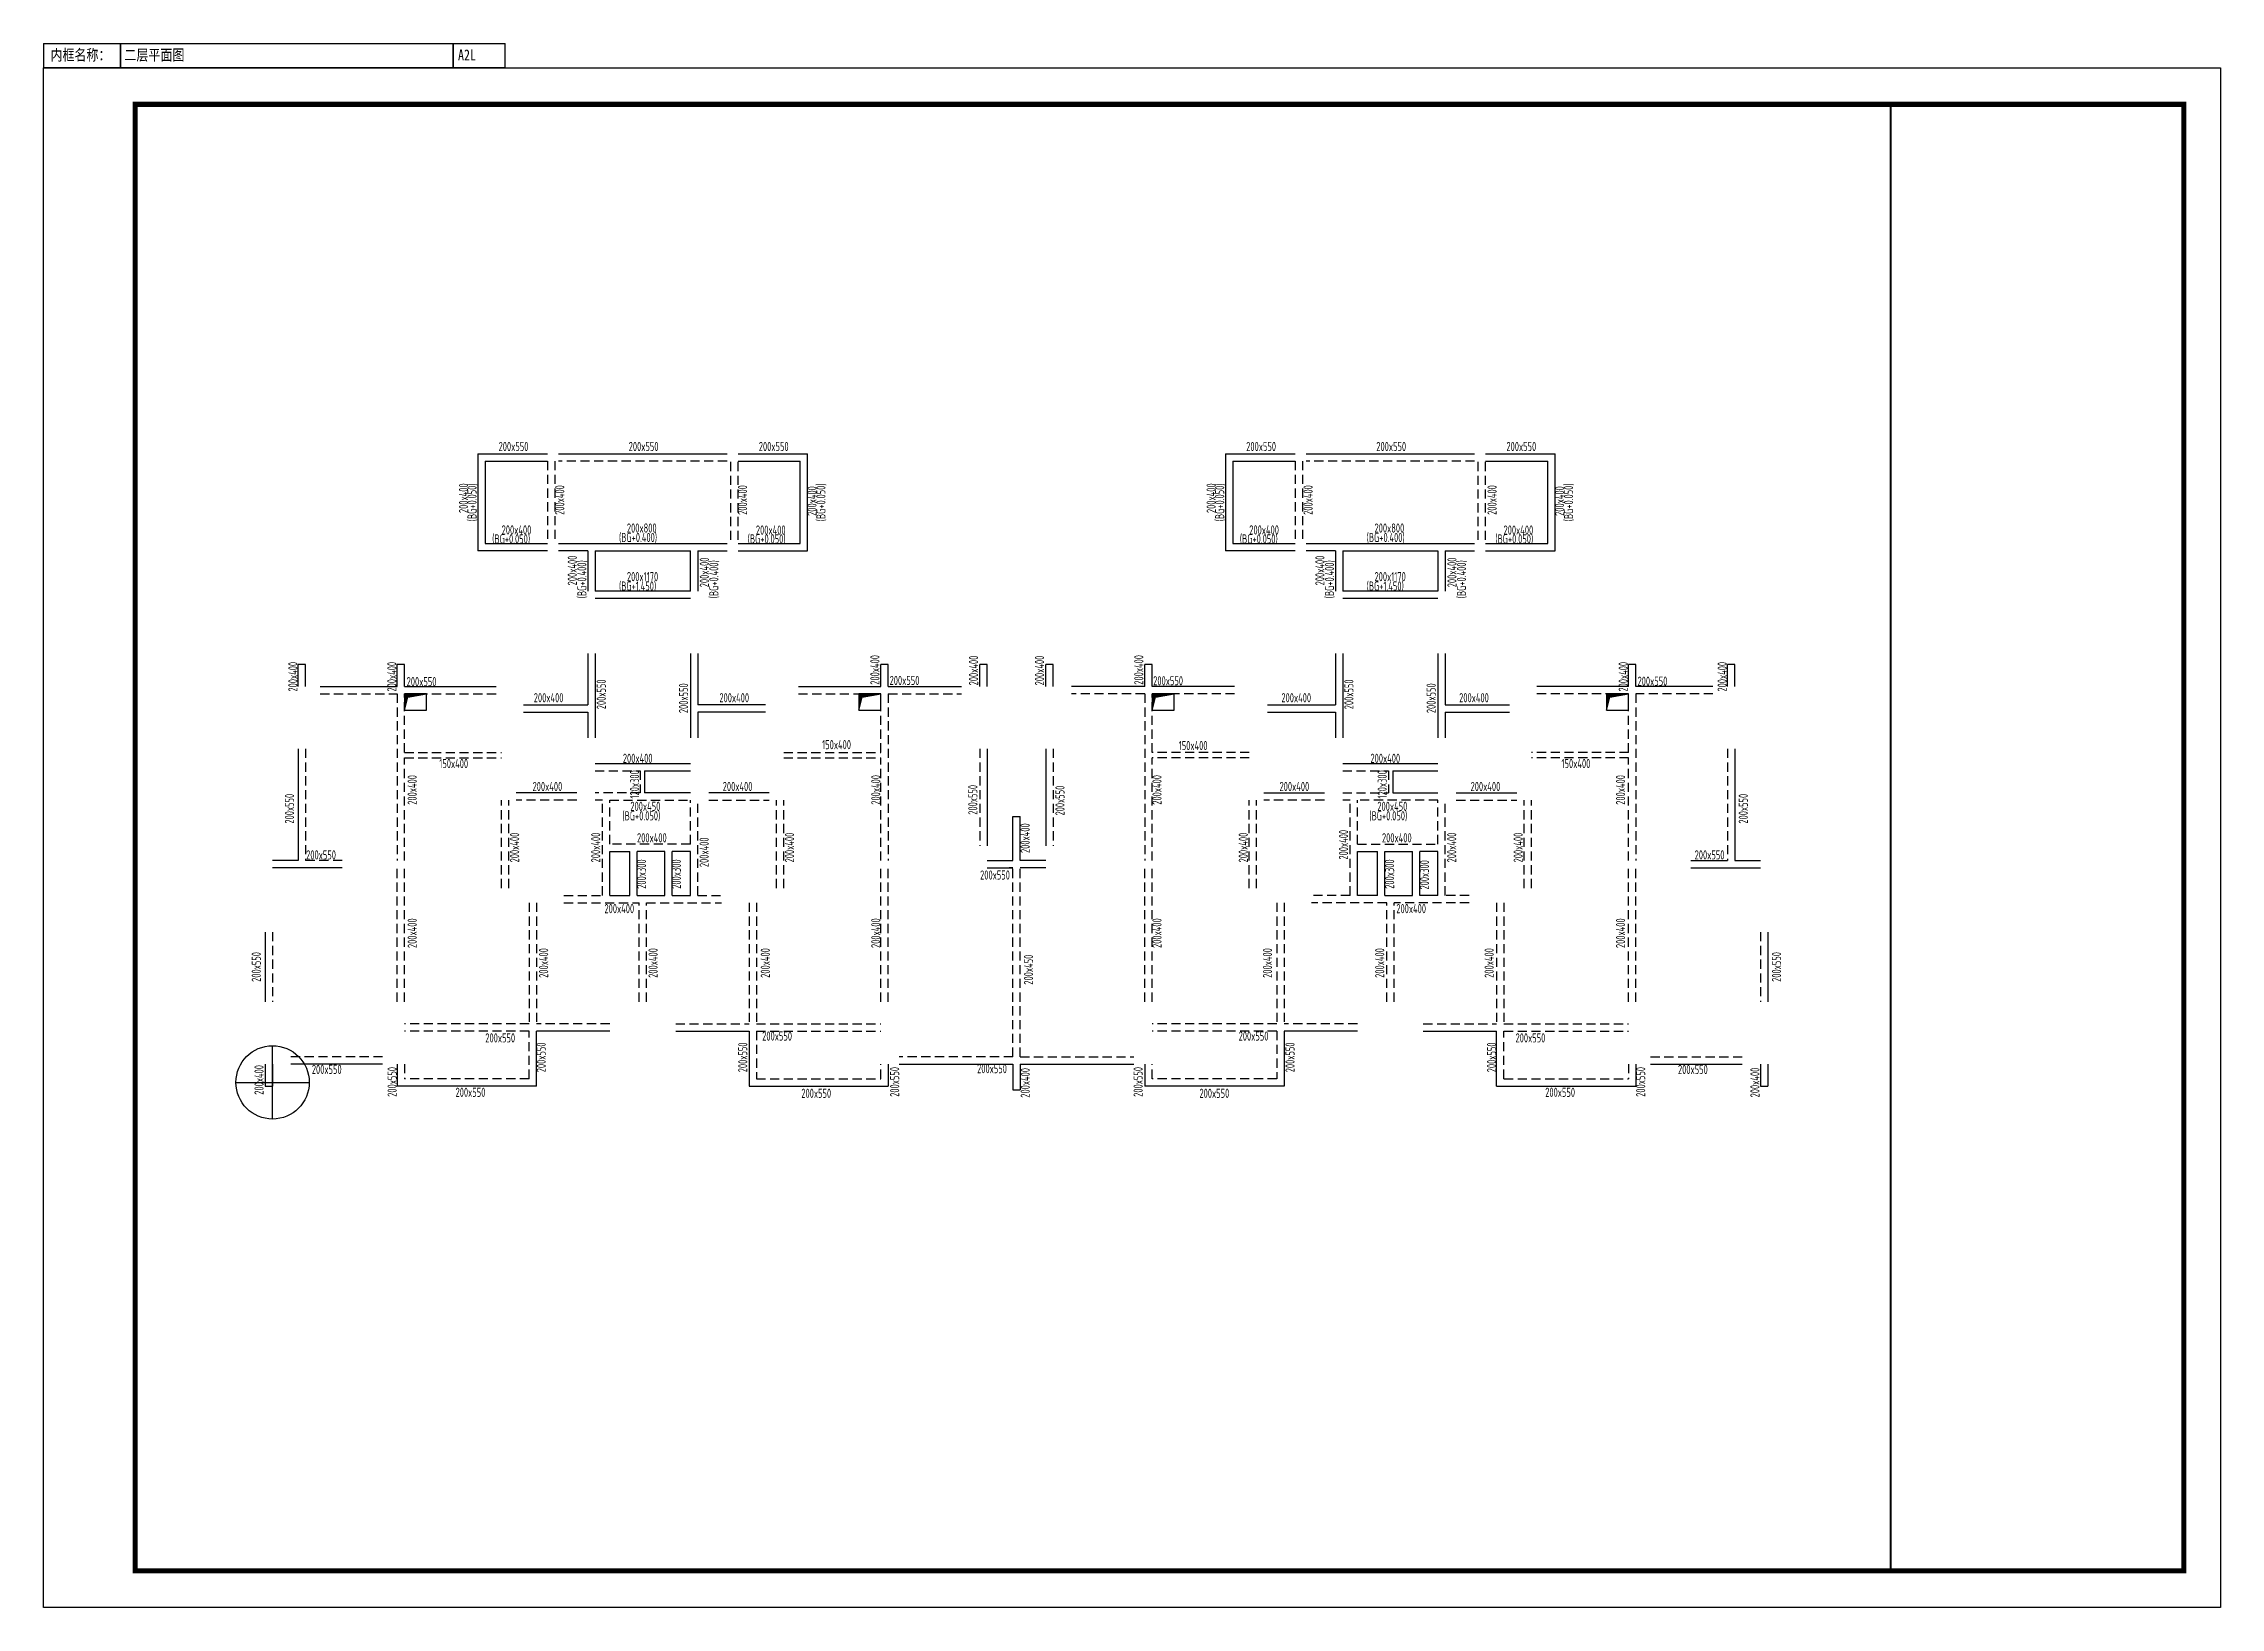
# Model space of a CAD drawing. Extents: x -100030 to 535495, y -23375 to 1879320.
# Drawn here: x 476095 to 535495, y 720803 to 763463 of the extents above; entities that cross this region are included whole.
import ezdxf

# ---------------------------------------------------------------- set-up
doc = ezdxf.new("R2010")
doc.units = 0
doc.header["$LTSCALE"] = 500
doc.linetypes.add('DASHED', pattern=[0.75, 0.5, -0.25])
doc.layers.get('0').update_dxf_attribs({"linetype": 'CONTINUOUS'})
for name, color, linetype in [('S_BEAM', 4, 'DASHED'), ('S_BEAM_TEXT_VERT', 41, 'CONTINUOUS'), ('S_HOLE', 201, 'CONTINUOUS'), ('S_HOLE_HACH', 254, 'CONTINUOUS')]:
    doc.layers.add(name, color=color, linetype=linetype)
doc.layers.add('内框', color=8, linetype='CONTINUOUS', plot=False)
doc.styles.add('TH-STYLE3', font='tssdeng.shx', dxfattribs={"width": 0.7, "bigfont": 'tssdchn.shx'})
doc.styles.add('黑体', font='simhei.ttf')

msp = doc.modelspace()

# ---------------------------------------------------------------- texts
at = {"layer": 'S_BEAM_TEXT_VERT', "style": 'TH-STYLE3', "width": 0.7}
for s, p in [('200x550', (488512, 752347, 2900)), ('200x550', (492062, 752347, 2900)), ('200x550', (495612, 752347, 2900)), ('200x550', (508912, 752347, 2900)), ('200x550', (512462, 752347, 2900)), ('200x550', (516012, 752347, 2900)), ('200x400', (488595, 750070, 2900)), ('200x800', (492013, 750122)), ('200x400', (495533, 750067, 2900)), ('200x400', (508995, 750070, 2900)), ('200x800', (512413, 750122)), ('200x400', (515933, 750067, 2900)), ('(BG+0.050)', (488337, 749826, 2900)), ('(BG+0.400)', (491797, 749865)), ('(BG+0.050)', (495308, 749826, 2900)), ('(BG+0.050)', (508737, 749826, 2900)), ('(BG+0.400)', (512197, 749865)), ('(BG+0.050)', (515708, 749826, 2900)), ('200x1170', (492013, 748796)), ('200x1170', (512413, 748796)), ('(BG+1.450)', (491797, 748539)), ('(BG+1.450)', (512197, 748539)), ('200x550', (506374, 745956, 2900)), ('200x550', (519590, 745945, 2900)), ('200x400', (494537, 745493, 2900)), ('150x400', (507069, 744188, 2900)), ('150x400', (517515, 743697, 2900)), ('200x400', (512616, 741672, 2900)), ('200x550', (521148, 741206, 2900)), ('200x400', (513008, 739740, 2900)), ('200x550', (508705, 736264, 2900)), ('200x550', (516260, 736214, 2900)), ('200x550', (520693, 735353, 2900)), ('200x550', (507636, 734703, 2900)), ('200x550', (517071, 734730, 2900))]:
    msp.add_text(s, height=250, dxfattribs=at).set_placement(p)
for s, rotation, p in [('200x400', 90, (487680, 750655, 2900)), ('(BG+0.050)', 90, (487913, 750429, 2900)), ('(BG+0.050)', 90, (497432, 750429, 2900)), ('200x400', 90, (508080, 750655, 2900)), ('(BG+0.050)', 90, (508313, 750429, 2900)), ('(BG+0.050)', 90, (517832, 750429, 2900)), ('200x400', 90, (490307, 750606, 2900)), ('200x400', 90, (495294, 750606, 2900)), ('200x400', 90, (497188, 750578, 2900)), ('200x400', 90, (510725, 750606, 2900)), ('200x400', 90, (515745, 750606, 2900)), ('200x400', 90, (517588, 750578, 2900)), ('200x400', 90, (490648, 748683, 2900)), ('(BG+0.400)', 90, (490909, 748329, 2900)), ('200x400', 90, (494251, 748631, 2900)), ('(BG+0.400)', 90, (494510, 748329, 2900)), ('200x400', 90, (511048, 748683, 2900)), ('(BG+0.400)', 90, (511309, 748329, 2900)), ('200x400', 90, (514651, 748631, 2900)), ('(BG+0.400)', 90, (514910, 748329, 2900)), ('200x400', 90, (498905, 745972, 2900)), ('200x400', 90, (501598, 745955, 2900)), ('200x400', 90, (503398, 745955, 2900)), ('200x400', 90, (506105, 745972, 2900)), ('200x400', 90, (483024, 745786, 2900)), ('200x400', 90, (485724, 745786, 2900)), ('200x550', 360, (486003, 745932, 2900)), ('200x550', 90, (491439, 745304, 2900)), ('200x550', 360, (499181, 745965, 2900)), ('200x550', 90, (511839, 745304, 2900)), ('200x400', 90, (519324, 745786, 2900)), ('200x400', 90, (522024, 745786, 2900)), ('200x400', 360, (489472, 745493, 2900)), ('200x550', 90, (493684, 745197, 2900)), ('200x400', 360, (509872, 745493, 2900)), ('200x550', 90, (514084, 745197, 2900)), ('200x400', 360, (514722, 745493, 2900)), ('150x400', 360, (497341, 744213, 2900)), ('150x400', 360, (486894, 743697, 2900)), ('200x400', 360, (491902, 743840, 2900)), ('200x400', 360, (512302, 743840, 2900)), ('200x400', 360, (489439, 743073, 2900)), ('120x300', 90, (492347, 742869, 2900)), ('200x400', 360, (494628, 743073, 2900)), ('200x550', 90, (501576, 742426, 2900)), ('200x550', 90, (503955, 742406, 2900)), ('200x400', 360, (509821, 743073, 2900)), ('120x300', 90, (512747, 742869, 2900)), ('200x400', 360, (515034, 743073, 2900)), ('200x550', 90, (482931, 742184, 2900)), ('(BG+0.050)', 360, (491889, 742272, 2900)), ('200x450', 360, (492108, 742531, 2900)), ('(BG+0.050)', 360, (512271, 742272, 2900)), ('200x450', 360, (512490, 742531, 2900)), ('200x550', 90, (522600, 742184, 2900)), ('200x400', 90, (489075, 741126, 2900)), ('200x400', 90, (491287, 741126, 2900)), ('200x400', 360, (492289, 741672, 2900)), ('200x400', 90, (496574, 741126, 2900)), ('200x400', 90, (503005, 741382, 2900)), ('200x400', 90, (508957, 741126, 2900)), ('200x400', 90, (511690, 741203, 2900)), ('200x400', 90, (514644, 741126, 2900)), ('200x400', 90, (516457, 741126, 2900)), ('200x550', 360, (483261, 741206, 2900)), ('200x400', 90, (494245, 740997)), ('200x300', 90, (492537, 740406, 2900)), ('200x300', 90, (493487, 740406, 2900)), ('200x550', 360, (501651, 740657, 2900)), ('200x300', 90, (512950, 740406, 2900)), ('200x300', 90, (513900, 740386, 2900)), ('200x400', 360, (491401, 739740, 2900)), ('200x550', 90, (482025, 737867, 2900)), ('200x400', 90, (489866, 737977, 2900)), ('200x400', 90, (492852, 737977, 2900)), ('200x400', 90, (495915, 737977, 2900)), ('200x450', 90, (503096, 737791, 2900)), ('200x400', 90, (509616, 737977, 2900)), ('200x400', 90, (512679, 737977, 2900)), ('200x400', 90, (515666, 737977, 2900)), ('200x550', 90, (523507, 737867, 2900)), ('200x550', 360, (488150, 736214, 2900)), ('200x550', 90, (489799, 735401, 2900)), ('200x550', 90, (495299, 735401, 2900)), ('200x550', 360, (495705, 736264, 2900)), ('200x550', 90, (510232, 735401, 2900)), ('200x550', 90, (515732, 735401, 2900)), ('200x400', 90, (482100, 734788, 2900)), ('200x550', 360, (483416, 735356, 2900)), ('200x550', 90, (485732, 734732, 2900)), ('200x550', 90, (499444, 734732, 2900)), ('200x550', 360, (501569, 735375)), ('200x400', 90, (503007, 734707, 2900)), ('200x550', 90, (506087, 734732, 2900)), ('200x550', 90, (519800, 734732, 2900)), ('200x400', 90, (522918, 734716, 2900)), ('200x550', 360, (487338, 734730, 2900)), ('200x550', 360, (496773, 734703, 2900))]:
    msp.add_text(s, height=250, rotation=rotation, dxfattribs=at).set_placement(p)
at = {"layer": 'S_BEAM_TEXT_VERT', "color": 1, "style": 'TH-STYLE3', "width": 0.7}
for p in [(486280, 742698, 2900), (498929, 742699, 2900), (506602, 742699, 2900), (519252, 742698, 2900), (486280, 738789, 2900), (498929, 738791, 2900), (506602, 738791, 2900), (519252, 738789, 2900)]:
    msp.add_text('200x400', height=250, rotation=90, dxfattribs=at).set_placement(p)

# ---------------------------------------------------------------- blocks, each defined once
blk = doc.blocks.new('THAPE_A2L_inner')
at = {"layer": '内框'}
for p, q in [((0, 426.6), (0, 420)), ((0, 426.6), (126, 426.6)), ((21, 420), (21, 426.6)), ((21, 426.6), (21, 420)), ((111.8, 420), (111.79, 426.6)), ((111.79, 426.6), (111.8, 420)), ((126, 420), (126, 426.6)), ((0, 420), (21, 420)), ((12, 420), (0, 420)), ((36, 420), (12, 420)), ((21, 420), (111.8, 420)), ((84, 420), (36, 420)), ((126, 420), (84, 420)), ((111.8, 420), (126, 420))]:
    blk.add_line(p, q, dxfattribs=at)
blk.add_lwpolyline([(0, 0), (0, 420), (594, 420), (594, 0)], close=True, dxfattribs=at)
at = {"layer": '内框', "const_width": 1.4}
blk.add_lwpolyline([(25, 410), (25, 10), (584, 10), (584, 410)], close=True, dxfattribs=at)
at = {"layer": '内框', "const_width": 0.5}
blk.add_lwpolyline([(504, 410), (504, 10)], dxfattribs=at)
at = {"layer": '内框', "style": '黑体', "width": 0.8}
for s, p in [('内框名称：', (1.9, 421.99)), ('A2L', (113.1, 421.99))]:
    blk.add_text(s, height=3, dxfattribs=at).set_placement(p)
blk.add_attdef('内框名称', (22.08, 421.99), '', height=3, dxfattribs=at)
blk = doc.blocks.new('BASEPOINT', base_point=(382345, 835125))
for p, q in [((382345, 834125), (382345, 836125)), ((381345, 835125), (383345, 835125))]:
    blk.add_line(p, q)
blk.add_circle((382345, 835125), 1000)

# ---------------------------------------------------------------- hatches: boundary and pattern name
at = {"layer": 'S_HOLE_HACH'}
h = msp.add_hatch(color=256, dxfattribs=at)
h.dxf.hatch_style = 1
h.paths.add_polyline_path([(485945, 745275), (486035, 745635), (486545, 745725), (485945, 745725)])
h = msp.add_hatch(color=256, dxfattribs=at)
h.dxf.hatch_style = 1
h.paths.add_polyline_path([(498345, 745275), (498435, 745635), (498945, 745725), (498345, 745725)])
h = msp.add_hatch(color=256, dxfattribs=at)
h.dxf.hatch_style = 1
h.paths.add_polyline_path([(506345, 745275), (506435, 745635), (506945, 745725), (506345, 745725)])
h = msp.add_hatch(color=256, dxfattribs=at)
h.dxf.hatch_style = 1
h.paths.add_polyline_path([(518745, 745275), (518835, 745635), (519345, 745725), (518745, 745725)])

# ---------------------------------------------------------------- linework, layer by layer
at = {"layer": 'S_BEAM', "linetype": 'ByBlock'}
for p, q in [((487945, 752275), (489845, 752275)), ((487945, 752275), (487945, 749625)), ((488145, 752075), (488145, 749825)), ((488145, 752075), (489845, 752075)), ((490145, 752275), (494745, 752275)), ((495045, 752275), (496945, 752275)), ((495045, 752075), (496745, 752075)), ((496745, 749825), (496745, 752075)), ((496945, 749625), (496945, 752275)), ((508345, 752275), (510245, 752275)), ((508345, 752275), (508345, 749625)), ((508545, 752075), (508545, 749825)), ((508545, 752075), (510245, 752075)), ((510545, 752275), (515145, 752275)), ((515445, 752275), (517345, 752275)), ((515445, 752075), (517145, 752075)), ((517145, 749825), (517145, 752075)), ((517345, 749625), (517345, 752275)), ((488145, 749825), (489845, 749825)), ((490145, 749825), (494745, 749825)), ((495045, 749825), (496745, 749825)), ((508545, 749825), (510245, 749825)), ((510545, 749825), (515145, 749825)), ((515445, 749825), (517145, 749825)), ((489845, 749625), (487945, 749625)), ((490945, 749625), (490145, 749625)), ((490945, 749625), (490945, 748525)), ((491145, 749625), (491145, 748525)), ((491145, 749625), (493745, 749625)), ((493745, 748525), (493745, 749625)), ((493945, 749625), (494745, 749625)), ((493945, 749625), (493945, 748525)), ((495045, 749625), (496945, 749625)), ((510245, 749625), (508345, 749625)), ((511345, 749625), (510545, 749625)), ((511345, 749625), (511345, 748525)), ((511545, 749625), (511545, 748525)), ((511545, 749625), (514145, 749625)), ((514145, 749625), (514145, 748525)), ((514345, 749625), (515145, 749625)), ((514345, 749625), (514345, 748525)), ((515445, 749625), (517345, 749625)), ((493745, 748525), (491145, 748525)), ((514145, 748525), (511545, 748525)), ((493745, 748325), (491145, 748325)), ((514145, 748325), (511545, 748325)), ((490945, 746825), (490945, 745425)), ((491145, 746825), (491145, 744525)), ((493745, 746825), (493745, 744525)), ((493945, 746825), (493945, 745425)), ((511345, 746825), (511345, 745425)), ((511545, 746825), (511545, 744525)), ((514145, 746825), (514145, 744525)), ((514345, 746825), (514345, 745425)), ((483045, 745925), (483045, 746525)), ((483245, 746525), (483045, 746525)), ((483245, 745925), (483245, 746525)), ((485745, 745925), (485745, 746525)), ((485945, 746525), (485745, 746525)), ((485945, 745925), (485945, 746525)), ((498945, 745925), (498945, 746525)), ((499145, 746525), (498945, 746525)), ((499145, 745925), (499145, 746525)), ((501645, 745925), (501645, 746525)), ((501845, 746525), (501645, 746525)), ((501845, 745925), (501845, 746525)), ((503445, 745925), (503445, 746525)), ((503645, 746525), (503445, 746525)), ((503645, 745925), (503645, 746525)), ((506145, 745925), (506145, 746525)), ((506345, 746525), (506145, 746525)), ((506345, 745925), (506345, 746525)), ((519345, 745925), (519345, 746525)), ((519545, 746525), (519345, 746525)), ((519545, 745925), (519545, 746525)), ((522045, 745925), (522045, 746525)), ((522245, 746525), (522045, 746525)), ((522245, 745925), (522245, 746525)), ((483645, 745925), (485745, 745925)), ((485945, 745925), (488445, 745925)), ((496695, 745925), (498945, 745925)), ((499145, 745925), (501145, 745925)), ((506145, 745925), (504145, 745925)), ((508595, 745925), (506345, 745925)), ((519345, 745925), (516845, 745925)), ((521645, 745925), (519545, 745925)), ((489195, 745425), (490945, 745425)), ((489195, 745225), (490945, 745225)), ((490945, 745225), (490945, 744525)), ((495795, 745425), (493945, 745425)), ((495795, 745225), (493945, 745225)), ((493945, 745225), (493945, 744525)), ((509495, 745425), (511345, 745425)), ((509495, 745225), (511345, 745225)), ((511345, 745225), (511345, 744525)), ((514345, 745425), (516095, 745425)), ((514345, 745225), (514345, 744525)), ((514345, 745225), (516095, 745225)), ((483045, 744225), (483045, 741175)), ((491145, 743825), (493745, 743825)), ((501845, 744225), (501845, 741575)), ((503445, 744225), (503445, 741575)), ((511545, 743825), (514145, 743825)), ((522245, 744225), (522245, 741175)), ((492495, 743625), (493745, 743625)), ((492495, 743625), (492495, 743025)), ((512915, 743625), (514145, 743625)), ((512915, 743625), (512915, 743025)), ((490645, 743025), (488995, 743025)), ((491345, 742825), (491145, 742825)), ((493745, 743025), (492495, 743025)), ((495895, 743025), (494245, 743025)), ((509395, 743025), (511045, 743025)), ((512915, 743025), (514145, 743025)), ((514645, 743025), (516295, 743025)), ((502545, 741175), (502545, 742375)), ((502545, 742375), (502745, 742375)), ((502745, 741175), (502745, 742375)), ((491545, 740225), (491545, 741425)), ((491545, 741425), (492095, 741425)), ((492095, 740225), (492095, 741425)), ((493045, 741425), (492295, 741425)), ((492295, 740225), (492295, 741425)), ((493045, 740225), (493045, 741425)), ((493245, 740225), (493245, 741425)), ((493745, 741425), (493245, 741425)), ((493745, 740225), (493745, 741425)), ((511945, 741425), (512495, 741425)), ((511945, 740225), (511945, 741425)), ((512495, 740225), (512495, 741425)), ((512695, 740225), (512695, 741425)), ((512695, 741425), (513445, 741425)), ((513445, 740225), (513445, 741425)), ((513645, 740225), (513645, 741425)), ((514145, 741425), (513645, 741425)), ((514145, 740225), (514145, 741425)), ((483045, 741175), (482345, 741175)), ((484245, 740975), (482345, 740975)), ((501845, 741175), (502545, 741175)), ((501845, 740975), (502545, 740975)), ((502545, 740975), (502445, 740975)), ((503445, 741175), (502745, 741175)), ((503445, 740975), (502745, 740975)), ((521045, 741175), (522045, 741175)), ((521045, 740975), (522945, 740975)), ((522245, 741175), (522945, 741175)), ((491545, 740225), (492095, 740225)), ((492295, 740225), (493045, 740225)), ((493245, 740225), (493745, 740225)), ((512495, 740225), (511945, 740225)), ((512695, 740225), (513445, 740225)), ((514145, 740225), (513645, 740225)), ((482145, 739225), (482145, 737325)), ((523145, 739225), (523145, 737325)), ((489545, 735025), (489545, 736525)), ((491546, 736525), (489545, 736525)), ((493345, 736525), (495345, 736525)), ((495345, 736525), (495345, 735025)), ((509945, 736525), (509945, 735025)), ((511945, 736525), (509945, 736525)), ((513744, 736525), (515745, 736525)), ((515745, 735025), (515745, 736525)), ((482145, 735625), (482145, 735025)), ((482345, 735625), (482345, 735025)), ((485345, 735625), (482845, 735625)), ((485745, 735625), (485745, 735025)), ((499145, 735625), (499145, 735025)), ((499445, 735625), (502545, 735625)), ((502545, 735625), (502545, 734925)), ((502745, 735625), (502745, 734925)), ((502745, 735625), (505845, 735625)), ((506145, 735625), (506145, 735025)), ((519545, 735625), (519545, 735025)), ((519945, 735625), (522445, 735625)), ((522945, 735625), (522945, 735025)), ((523145, 735625), (523145, 735025)), ((482145, 735025), (482345, 735025)), ((489545, 735025), (485745, 735025)), ((495345, 735025), (499145, 735025)), ((502545, 734925), (502745, 734925)), ((509945, 735025), (506145, 735025)), ((515745, 735025), (519545, 735025)), ((522945, 735025), (523145, 735025))]:
    msp.add_line(p, q, dxfattribs=at)
at = {"layer": 'S_BEAM'}
for p, q in [((489845, 752075), (489845, 749925)), ((490045, 752075), (490045, 749925)), ((494745, 752075), (490145, 752075)), ((494845, 749925), (494845, 752075)), ((495045, 749925), (495045, 752075)), ((510245, 752075), (510245, 749925)), ((510445, 752075), (510445, 749925)), ((515145, 752075), (510545, 752075)), ((515245, 749925), (515245, 752075)), ((515445, 749925), (515445, 752075)), ((483645, 745725), (485745, 745725)), ((485745, 745725), (485745, 741175)), ((485945, 745725), (488445, 745725)), ((485945, 744125), (485945, 745725)), ((496695, 745725), (498945, 745725)), ((498945, 744125), (498945, 745725)), ((499145, 745725), (501145, 745725)), ((499145, 745725), (499145, 741175)), ((506145, 745725), (504145, 745725)), ((506145, 745725), (506145, 741175)), ((508595, 745725), (506345, 745725)), ((506345, 744125), (506345, 745725)), ((519345, 745725), (516845, 745725)), ((519345, 744125), (519345, 745725)), ((519545, 745725), (519545, 741175)), ((521645, 745725), (519545, 745725)), ((483245, 744225), (483245, 741175)), ((485945, 744125), (488595, 744125)), ((485945, 743975), (488595, 743975)), ((485945, 741175), (485945, 743975)), ((496295, 744125), (498945, 744125)), ((496295, 743975), (498945, 743975)), ((498945, 741175), (498945, 743975)), ((501645, 744225), (501645, 741575)), ((503645, 744225), (503645, 741575)), ((508995, 744125), (506345, 744125)), ((506345, 741175), (506345, 743975)), ((508995, 743975), (506345, 743975)), ((519345, 744125), (516695, 744125)), ((519345, 743975), (516695, 743975)), ((519345, 741175), (519345, 743975)), ((522045, 744225), (522045, 741175)), ((491145, 743625), (492375, 743625)), ((492375, 743625), (492375, 743025)), ((511545, 743625), (512795, 743625)), ((512795, 743625), (512795, 743025)), ((488595, 740425), (488595, 742825)), ((488795, 740425), (488795, 742825)), ((490645, 742825), (488995, 742825)), ((492375, 743025), (491145, 743025)), ((491345, 740225), (491345, 742825)), ((491545, 741625), (491545, 742825)), ((491545, 742825), (493745, 742825)), ((493745, 741625), (493745, 742825)), ((493945, 740225), (493945, 742825)), ((494245, 742825), (495895, 742825)), ((496095, 740425), (496095, 742825)), ((496295, 740425), (496295, 742825)), ((508995, 740425), (508995, 742825)), ((509195, 740425), (509195, 742825)), ((511045, 742825), (509395, 742825)), ((511545, 743025), (512795, 743025)), ((511745, 742825), (511545, 742825)), ((511745, 740225), (511745, 742825)), ((511945, 741625), (511945, 742825)), ((514145, 742825), (511945, 742825)), ((514145, 741625), (514145, 742825)), ((514345, 740225), (514345, 742825)), ((514645, 742825), (516295, 742825)), ((516495, 740425), (516495, 742825)), ((516695, 740425), (516695, 742825)), ((493745, 741625), (491545, 741625)), ((511945, 741625), (514145, 741625)), ((484245, 741175), (483245, 741175)), ((485745, 737325), (485745, 740975)), ((485945, 737325), (485945, 740975)), ((498945, 737325), (498945, 740975)), ((499145, 737325), (499145, 740975)), ((502545, 735825), (502545, 740975)), ((502745, 735825), (502745, 740975)), ((506145, 737325), (506145, 740975)), ((506345, 737325), (506345, 740975)), ((519345, 737325), (519345, 740975)), ((519545, 737325), (519545, 740975)), ((490295, 740225), (491345, 740225)), ((493945, 740225), (494595, 740225)), ((511745, 740225), (510695, 740225)), ((514995, 740225), (514345, 740225)), ((489345, 740025), (489345, 736725)), ((489545, 740025), (489545, 736725)), ((490295, 740025), (492345, 740025)), ((492345, 737325), (492345, 740025)), ((492545, 740025), (494595, 740025)), ((492545, 737325), (492545, 740025)), ((495345, 740025), (495345, 736725)), ((495545, 740025), (495545, 736725)), ((509745, 740025), (509745, 736725)), ((509945, 740025), (509945, 736725)), ((512745, 740025), (510695, 740025)), ((512745, 737325), (512745, 740025)), ((512945, 737325), (512945, 740025)), ((514995, 740025), (512945, 740025)), ((515745, 740025), (515745, 736725)), ((515945, 740025), (515945, 736725)), ((482345, 739225), (482345, 737325)), ((522945, 739225), (522945, 737325)), ((489345, 736725), (485945, 736725)), ((491546, 736725), (489545, 736725)), ((493345, 736725), (495345, 736725)), ((495545, 736725), (498945, 736725)), ((509745, 736725), (506345, 736725)), ((511945, 736725), (509945, 736725)), ((513744, 736725), (515745, 736725)), ((515945, 736725), (519345, 736725)), ((489345, 736525), (485945, 736525)), ((489345, 735225), (489345, 736525)), ((495545, 736525), (498945, 736525)), ((495545, 736525), (495545, 735225)), ((509745, 736525), (506345, 736525)), ((509745, 736525), (509745, 735225)), ((515945, 736525), (519345, 736525)), ((515945, 735225), (515945, 736525)), ((485345, 735825), (482845, 735825)), ((485945, 735625), (485945, 735225)), ((498945, 735225), (498945, 735625)), ((502545, 735825), (499445, 735825)), ((502745, 735825), (505845, 735825)), ((506345, 735225), (506345, 735625)), ((519345, 735625), (519345, 735225)), ((519945, 735825), (522445, 735825)), ((489345, 735225), (485945, 735225)), ((495545, 735225), (498945, 735225)), ((509745, 735225), (506345, 735225)), ((515945, 735225), (519345, 735225))]:
    msp.add_line(p, q, dxfattribs=at)
at = {"layer": 'S_HOLE'}
for points in [[(486545, 745725), (485945, 745725), (485945, 745275), (486545, 745275)], [(485945, 745275), (486035, 745635), (486545, 745725), (485945, 745725)], [(498945, 745725), (498345, 745725), (498345, 745275), (498945, 745275)], [(498345, 745275), (498435, 745635), (498945, 745725), (498345, 745725)], [(506945, 745725), (506345, 745725), (506345, 745275), (506945, 745275)], [(506345, 745275), (506435, 745635), (506945, 745725), (506345, 745725)], [(519345, 745725), (518745, 745725), (518745, 745275), (519345, 745275)], [(518745, 745275), (518835, 745635), (519345, 745725), (518745, 745725)]]:
    msp.add_lwpolyline(points, close=True, dxfattribs=at)

# ---------------------------------------------------------------- block references
msp.add_blockref('BASEPOINT', (482345, 735125))
at = {"layer": '内框', "xscale": 100, "yscale": 100, "zscale": 100}
msp.add_blockref('THAPE_A2L_inner', (476095, 720803), dxfattribs=at).add_auto_attribs({'内框名称': '二层平面图'})

msp.set_redraw_order([(e.dxf.handle, doc.entitydb.next_handle()) for e in msp.query("TEXT MTEXT ATTDEF DIMENSION ARC_DIMENSION")])  # texts and dimensions are drawn at this point

doc.saveas('drawing.dxf')
